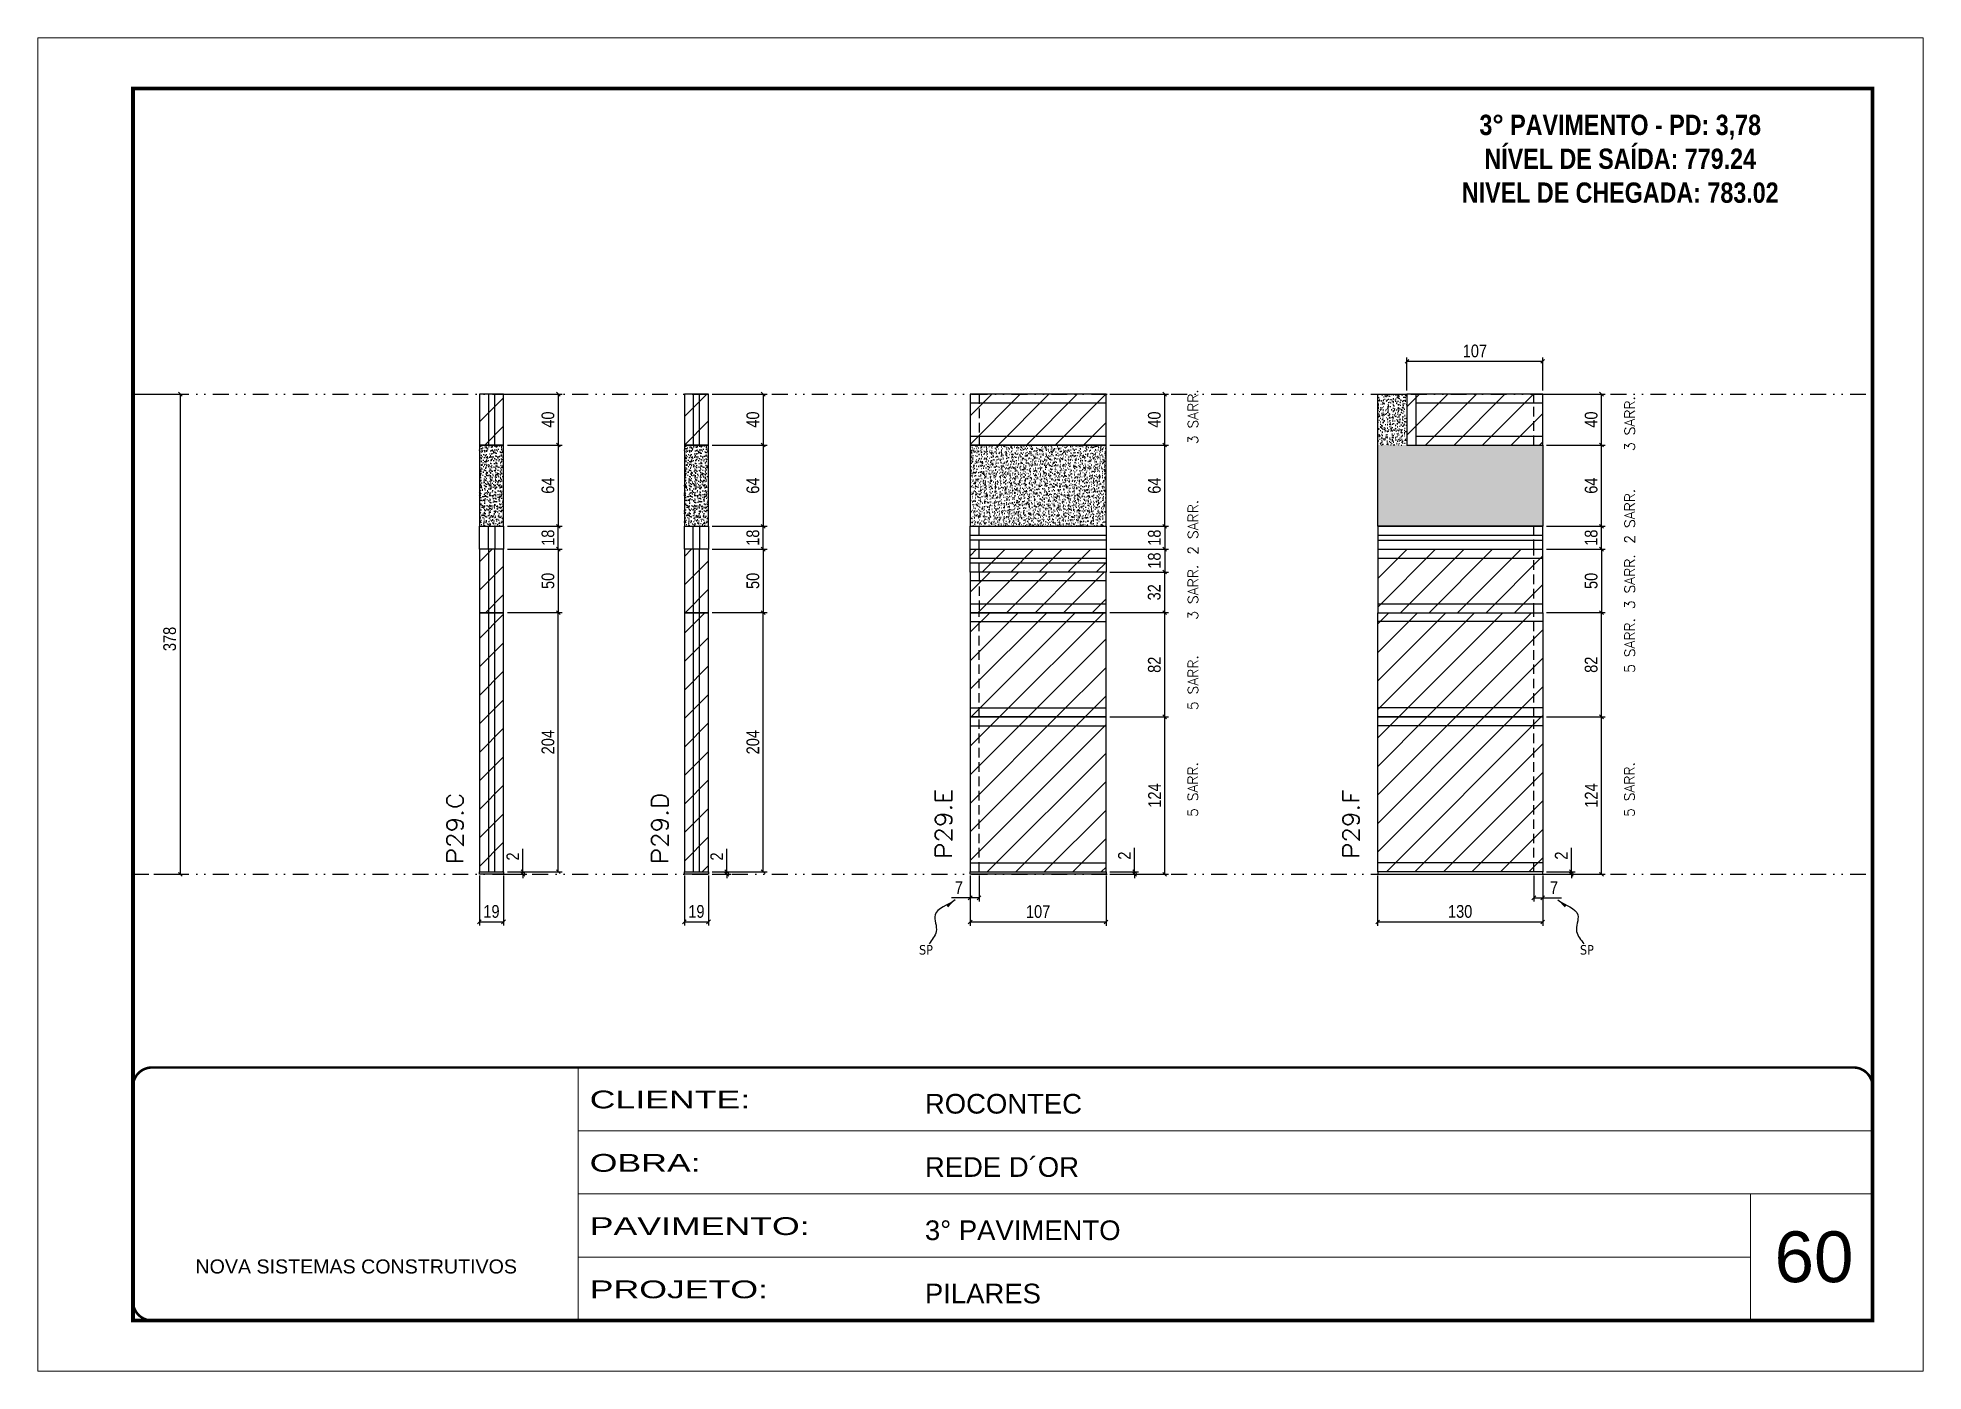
# Model space of a CAD drawing. Extents: x 2949 to 9203, y -16089 to 12527.
# Drawn here: x 7718 to 9203, y -4603 to -3553 of the extents above; entities that cross this region are included whole.
import ezdxf

# ---------------------------------------------------------------- set-up
doc = ezdxf.new("R2010")
doc.units = 0
for name, pattern in [('CONTINUO', [0]), ('DASHED', [0.75, 0.5, -0.25]), ('DIVIDE2', [0.625, 0.25, -0.125, 0, -0.125, 0, -0.125]), ('HIDDEN', [0.375, 0.25, -0.125])]:
    doc.linetypes.add(name, pattern=pattern)
for name, color, linetype, lineweight in [('CARIMBO', 255, 'Continuous', 9), ('Folhas', 255, 'Continuous', 9), ('Hachura', 251, 'Continuous', 9), ('SARRAFO DE PRESSAO', 251, 'DASHED', 9), ('Texto Seção', 7, 'Continuous', 15)]:
    doc.layers.add(name, color=color, linetype=linetype, lineweight=lineweight)
for name, color, linetype in [('COTA', 241, 'Continuous'), ('cotas', 4, 'Continuous'), ('NOMENCLATURA', 7, 'Continuous'), ('Nível', 160, 'Continuous'), ('Painéis', 200, 'Continuous'), ('SARR_2.2x7', 40, 'Continuous'), ('Sarrafo de Pressão', 42, 'HIDDEN'), ('texto', 7, 'Continuous')]:
    doc.layers.add(name, color=color, linetype=linetype)
doc.styles.add('ARIAL', font='arial.ttf')
doc.styles.add('COTA TECNICA', font='techl___.ttf', dxfattribs={"height": 10})
doc.styles.add('COTA TECNICA-50', font='techl___.ttf', dxfattribs={"height": 10})
doc.styles.add('REGUA-120', font='ROMANS.shx', dxfattribs={"height": 15})
doc.styles.add('ROMANC', font='techb___.ttf', dxfattribs={"height": 2.5})
doc.styles.add('ROMANS', font='romans.shx')
doc.styles.get("Standard").update_dxf_attribs({"font": 'arial.ttf'})
doc.styles.add('Tecnologia', font='')
doc.styles.get('Tecnologia').set_extended_font_data('Forgotten Futurist')
doc.dimstyles.new('COTA PAINEL-50', dxfattribs={"dimtxt": 10, "dimasz": 3, "dimexe": 3, "dimexo": 3, "dimgap": 3, "dimtad": 1, "dimdec": 1, "dimzin": 12, "dimdsep": 46, "dimtxsty": 'COTA TECNICA-50', "dimblk1": 'OBLIQUE', "dimblk2": 'OBLIQUE', "dimsah": 1, "dimcen": 0.9, "dimclrd": 4, "dimclre": 4, "dimclrt": 240, "dimadec": 1, "dimazin": 3, "dimtfac": 1, "dimtdec": 1, "dimtmove": 0, "dimatfit": 3, "dimfxl": 1, "dimtolj": 1, "dimtzin": 12, "dimarcsym": 0})
doc.dimstyles.new('PAINEL', dxfattribs={"dimtxt": 10, "dimasz": 3, "dimexe": 3, "dimexo": 3, "dimgap": 3, "dimtad": 1, "dimdec": 1, "dimzin": 12, "dimdsep": 46, "dimtxsty": 'COTA TECNICA', "dimblk1": 'OBLIQUE', "dimblk2": 'OBLIQUE', "dimsah": 1, "dimcen": 0.9, "dimclrd": 4, "dimclre": 4, "dimclrt": 240, "dimadec": 1, "dimazin": 3, "dimtfac": 1, "dimtdec": 1, "dimtmove": 0, "dimatfit": 3, "dimfxl": 1, "dimtolj": 1, "dimtzin": 12, "dimarcsym": 0})
doc.dimstyles.get("Standard").update_dxf_attribs({"dimtxt": 0.18, "dimasz": 0.18, "dimexe": 0.18, "dimexo": 0.0625, "dimgap": 0.09, "dimtad": 0, "dimtih": 1, "dimtoh": 1, "dimdec": 4, "dimzin": 0, "dimdsep": 46, "dimtxsty": 'Standard', "dimcen": 0.09, "dimadec": 0, "dimazin": 0, "dimtfac": 1, "dimtdec": 4, "dimtofl": 0, "dimtmove": 0, "dimatfit": 3, "dimfxl": 1, "dimtolj": 1, "dimtzin": 0, "dimarcsym": 0})
pattern_1 = [(45, (-122888.467, -34199.222), (-11.2253202, 11.2253202), [])]
pattern_2 = [(45, (13.5, 3405.725), (-11.22532, 11.22532), [])]

msp = doc.modelspace()

# ---------------------------------------------------------------- texts
at = {"layer": 'CARIMBO', "style": 'ARIAL'}
msp.add_text('60', height=40, dxfattribs=at).set_placement((9085.39, -4533.17))
at = {"layer": 'NOMENCLATURA', "color": 2, "insert": (8963.86, -3587.26), "char_height": 16, "attachment_point": 2, "style": 'ROMANC'}
msp.add_mtext_dynamic_manual_height_columns('\\P3° PAVIMENTO - PD: 3,78\\PNÍVEL DE SAÍDA: 779.24\\PNIVEL DE CHEGADA: 783.02', width=300.2766, gutter_width=1, heights=[0], dxfattribs=at)
at = {"layer": 'texto', "color": 0, "char_height": 7.5, "attachment_point": 5}
for insert in [(8417.11, -4271.52), (8937.62, -4271.52)]:
    msp.add_mtext('{\\fTahoma|b0|i0|c0|p34;\\C4;SP}', dxfattribs=dict(at, insert=insert))
at = {"layer": 'Texto Seção', "linetype": 'Continuous', "style": 'ROMANS'}
for s, p in [('3 SARR.', (8631.39, -3873.33)), ('3 SARR.', (8975.35, -3878.76)), ('2 SARR.', (8631.39, -3960.4)), ('2 SARR.', (8975.35, -3951.73)), ('3 SARR.', (8975.35, -4003.26)), ('3 SARR.', (8631.39, -4011.51)), ('5 SARR.', (8975.35, -4053.46)), ('5 SARR.', (8631.39, -4082.71)), ('5 SARR.', (8631.19, -4166.87)), ('5 SARR.', (8975.15, -4166.87))]:
    msp.add_text(s, height=8, rotation=90, dxfattribs=at).set_placement(p)
at = {"layer": 'Texto Seção', "style": 'REGUA-120', "width": 1.1}
for s, p in [('P29.C', (8052.68, -4204.14)), ('P29.D', (8214.03, -4204.14)), ('P29.E', (8437.42, -4199.97)), ('P29.F', (8758.38, -4199.97))]:
    msp.add_text(s, height=13, rotation=90, dxfattribs=at).set_placement(p)

# ---------------------------------------------------------------- blocks, each defined once
blk = doc.blocks.new('9999999999')
at = {"color": 30, "linetype": 'CONTINUO'}
for p, q in [((98564.6, 34230.2), (98564.6, 34429.4)), ((98564.6, 34379.6), (99584, 34379.6)), ((98564.6, 34329.8), (99488, 34329.8)), ((99584, 34329.8), (99488, 34329.8)), ((99488, 34329.8), (99488, 34230.2)), ((98564.6, 34280), (99488, 34280))]:
    blk.add_line(p, q, dxfattribs=at)
at = {"color": 30, "linetype": 'CONTINUO', "const_width": 2}
blk.add_lwpolyline([(99584, 34230.2), (99584, 34414.4, 0.414214), (99569, 34429.4), (98229, 34429.4, 0.414214), (98214, 34414.4), (98214, 34245.2, 0.414214), (98229, 34230.2), (99584, 34230.2)], format="xyb", dxfattribs=at)
at = {"layer": 'Folhas'}
blk.add_lwpolyline([(98139, 34190.2), (99624, 34190.2), (99624, 35240.2), (98139, 35240.2)], close=True, dxfattribs=at)
at = {"layer": 'Folhas', "color": 30, "const_width": 3}
blk.add_lwpolyline([(98214, 34230.2), (99584, 34230.2), (99584, 35200.2), (98214, 35200.2)], close=True, dxfattribs=at)
at = {"color": 7, "linetype": 'Continuous', "ltscale": 5, "style": 'ARIAL'}
for s, height, p in [('ROCONTEC', 15.48, (98837.7, 34393.1)), ('REDE D´OR', 15.48, (98837.7, 34343.3)), ('3° PAVIMENTO', 15.483, (98837.7, 34293.5)), ('NOVA SISTEMAS CONSTRUTIVOS', 11.059, (98263.2, 34267.2)), ('PILARES', 15.48, (98837.7, 34243.7))]:
    blk.add_text(s, height=height, dxfattribs=at).set_placement(p)
at = {"layer": 'Folhas', "color": 7, "style": 'Tecnologia', "width": 1.5}
for s, p in [('CLIENTE:', (98573.7, 34397.2)), ('OBRA:', (98573.7, 34347.3)), ('PAVIMENTO:', (98573.7, 34297.5)), ('PROJETO:', (98573.7, 34247.7))]:
    blk.add_text(s, height=14, dxfattribs=at).set_placement(p)
blk = doc.blocks.new('_Oblique')
at = {"color": 0, "linetype": 'ByBlock', "lineweight": -2}
blk.add_line((-0.5, -0.5), (0.5, 0.5), dxfattribs=at)
blk = doc.blocks.new('*D1842')
at = {"layer": 'cotas', "color": 4, "linetype": 'ByBlock', "lineweight": -2, "transparency": 16777216}
for p, q in [((7795.5, -3834), (7832.8, -3834)), ((7829.8, -3834), (7829.8, -4212)), ((7809, -4212), (7832.8, -4212))]:
    blk.add_line(p, q, dxfattribs=at)
at = {"layer": 'Defpoints', "color": 0, "linetype": 'ByBlock', "transparency": 16777216}
for p in [(7792.5, -3834), (7806, -4212), (7829.8, -4212)]:
    blk.add_point(p, dxfattribs=at)
at = {"layer": 'cotas', "color": 4, "linetype": 'ByBlock', "lineweight": -2, "transparency": 16777216, "xscale": 3, "yscale": 3, "zscale": 3}
for p, rotation in [((7829.8, -3834), 90), ((7829.8, -4212), 270)]:
    blk.add_blockref('_Oblique', p, dxfattribs=dict(at, rotation=rotation))
at = {"layer": 'cotas', "color": 240, "linetype": 'ByBlock', "transparency": 16777216, "insert": (7821.5, -4026.7), "char_height": 10, "attachment_point": 5, "rotation": 90, "style": 'COTA TECNICA'}
blk.add_mtext('\\A1;378', dxfattribs=at)
blk = doc.blocks.new('*D1843')
at = {"layer": 'COTA', "color": 4, "lineweight": -2, "transparency": 16777216}
for p, q in [((8451.9, -4213), (8451.9, -4252.5)), ((8558.9, -4213), (8558.9, -4252.5)), ((8451.9, -4249.5), (8558.9, -4249.5))]:
    blk.add_line(p, q, dxfattribs=at)
at = {"layer": 'Defpoints', "color": 0, "transparency": 16777216}
for p in [(8451.9, -4210), (8558.9, -4210), (8558.9, -4249.5)]:
    blk.add_point(p, dxfattribs=at)
at = {"layer": 'COTA', "color": 4, "lineweight": -2, "transparency": 16777216, "xscale": 3, "yscale": 3, "zscale": 3, "rotation": 180}
blk.add_blockref('_Oblique', (8451.9, -4249.5), dxfattribs=at)
at = {"layer": 'COTA', "color": 4, "lineweight": -2, "transparency": 16777216, "xscale": 3, "yscale": 3, "zscale": 3}
blk.add_blockref('_Oblique', (8558.9, -4249.5), dxfattribs=at)
at = {"layer": 'COTA', "color": 240, "transparency": 16777216, "insert": (8505.4, -4241.4), "char_height": 10, "attachment_point": 5, "style": 'COTA TECNICA'}
blk.add_mtext('\\A1;107', dxfattribs=at)
blk = doc.blocks.new('*D1844')
at = {"layer": 'COTA', "color": 4, "lineweight": -2, "transparency": 16777216}
for p, q in [((8561.9, -3874), (8608.1, -3874)), ((8605.1, -3938), (8605.1, -3874)), ((8561.9, -3938), (8608.1, -3938))]:
    blk.add_line(p, q, dxfattribs=at)
at = {"layer": 'Defpoints', "color": 0, "transparency": 16777216}
for p in [(8558.9, -3874), (8605.1, -3874), (8558.9, -3938)]:
    blk.add_point(p, dxfattribs=at)
at = {"layer": 'COTA', "color": 4, "lineweight": -2, "transparency": 16777216, "xscale": 3, "yscale": 3, "zscale": 3}
for p, rotation in [((8605.1, -3874), 90), ((8605.1, -3938), 270)]:
    blk.add_blockref('_Oblique', p, dxfattribs=dict(at, rotation=rotation))
at = {"layer": 'COTA', "color": 240, "transparency": 16777216, "insert": (8597, -3906), "char_height": 10, "attachment_point": 5, "rotation": 90, "style": 'COTA TECNICA'}
blk.add_mtext('\\A1;64', dxfattribs=at)
blk = doc.blocks.new('*D1845')
at = {"layer": 'COTA', "color": 4, "lineweight": -2, "transparency": 16777216}
for p, q in [((8451.9, -4215), (8451.9, -4233.5)), ((8458.9, -4213), (8458.9, -4233.5)), ((8451.9, -4230.5), (8437.2, -4230.5)), ((8458.9, -4230.5), (8451.9, -4230.5))]:
    blk.add_line(p, q, dxfattribs=at)
at = {"layer": 'Defpoints', "color": 0, "transparency": 16777216}
for p in [(8451.9, -4212), (8458.9, -4210), (8451.9, -4230.5)]:
    blk.add_point(p, dxfattribs=at)
at = {"layer": 'COTA', "color": 4, "lineweight": -2, "transparency": 16777216, "xscale": 3, "yscale": 3, "zscale": 3, "rotation": 180}
blk.add_blockref('_Oblique', (8451.9, -4230.5), dxfattribs=at)
at = {"layer": 'COTA', "color": 4, "lineweight": -2, "transparency": 16777216, "xscale": 3, "yscale": 3, "zscale": 3}
blk.add_blockref('_Oblique', (8458.9, -4230.5), dxfattribs=at)
at = {"layer": 'COTA', "color": 240, "transparency": 16777216, "insert": (8443, -4222.5), "char_height": 10, "attachment_point": 5, "style": 'COTA TECNICA-50'}
blk.add_mtext('\\A1;7', dxfattribs=at)
blk = doc.blocks.new('*D1846')
at = {"layer": 'COTA', "color": 4, "lineweight": -2, "transparency": 16777216}
for p, q in [((8561.9, -4088), (8608.1, -4088)), ((8605.1, -4212), (8605.1, -4088)), ((8561.9, -4212), (8608.1, -4212))]:
    blk.add_line(p, q, dxfattribs=at)
at = {"layer": 'Defpoints', "color": 0, "transparency": 16777216}
for p in [(8558.9, -4088), (8605.1, -4088), (8558.9, -4212)]:
    blk.add_point(p, dxfattribs=at)
at = {"layer": 'COTA', "color": 4, "lineweight": -2, "transparency": 16777216, "xscale": 3, "yscale": 3, "zscale": 3}
for p, rotation in [((8605.1, -4088), 90), ((8605.1, -4212), 270)]:
    blk.add_blockref('_Oblique', p, dxfattribs=dict(at, rotation=rotation))
at = {"layer": 'COTA', "color": 240, "transparency": 16777216, "insert": (8597.1, -4150), "char_height": 10, "attachment_point": 5, "rotation": 90, "style": 'COTA TECNICA-50'}
blk.add_mtext('\\A1;124', dxfattribs=at)
blk = doc.blocks.new('*D1847')
at = {"layer": 'COTA', "color": 4, "lineweight": -2, "transparency": 16777216}
for p, q in [((8581.4, -4210), (8581.4, -4191.2)), ((8561.9, -4210), (8584.4, -4210)), ((8561.9, -4212), (8584.4, -4212)), ((8581.4, -4212), (8581.4, -4210)), ((8581.4, -4212), (8581.4, -4215))]:
    blk.add_line(p, q, dxfattribs=at)
at = {"layer": 'Defpoints', "color": 0, "transparency": 16777216}
for p in [(8558.9, -4210), (8558.9, -4212), (8581.4, -4212)]:
    blk.add_point(p, dxfattribs=at)
at = {"layer": 'COTA', "color": 4, "lineweight": -2, "transparency": 16777216, "xscale": 3, "yscale": 3, "zscale": 3}
for p, rotation in [((8581.4, -4210), 270), ((8581.4, -4212), 90)]:
    blk.add_blockref('_Oblique', p, dxfattribs=dict(at, rotation=rotation))
at = {"layer": 'COTA', "color": 240, "transparency": 16777216, "insert": (8573.4, -4197.3), "char_height": 10, "attachment_point": 5, "rotation": 90, "style": 'COTA TECNICA-50'}
blk.add_mtext('\\A1;2', dxfattribs=at)
blk = doc.blocks.new('*D1848')
at = {"layer": 'COTA', "color": 4, "linetype": 'ByBlock', "lineweight": -2, "transparency": 16777216}
for p, q in [((8561.9, -4006), (8608.1, -4006)), ((8605.1, -4088), (8605.1, -4006)), ((8561.9, -4088), (8608.1, -4088))]:
    blk.add_line(p, q, dxfattribs=at)
at = {"layer": 'Defpoints', "color": 0, "linetype": 'ByBlock', "transparency": 16777216}
for p in [(8558.9, -4006), (8605.1, -4006), (8558.9, -4088)]:
    blk.add_point(p, dxfattribs=at)
at = {"layer": 'COTA', "color": 4, "linetype": 'ByBlock', "lineweight": -2, "transparency": 16777216, "xscale": 3, "yscale": 3, "zscale": 3}
for p, rotation in [((8605.1, -4006), 90), ((8605.1, -4088), 270)]:
    blk.add_blockref('_Oblique', p, dxfattribs=dict(at, rotation=rotation))
at = {"layer": 'COTA', "color": 240, "linetype": 'ByBlock', "transparency": 16777216, "insert": (8597, -4047), "char_height": 10, "attachment_point": 5, "rotation": 90, "style": 'COTA TECNICA'}
blk.add_mtext('\\A1;82', dxfattribs=at)
blk = doc.blocks.new('*D1849')
at = {"layer": 'COTA', "color": 4, "lineweight": -2, "transparency": 16777216}
for p, q in [((8772.8, -4213), (8772.8, -4252.5)), ((8902.8, -4213), (8902.8, -4252.5)), ((8772.8, -4249.5), (8902.8, -4249.5))]:
    blk.add_line(p, q, dxfattribs=at)
at = {"layer": 'Defpoints', "color": 0, "transparency": 16777216}
for p in [(8772.8, -4210), (8902.8, -4210), (8902.8, -4249.5)]:
    blk.add_point(p, dxfattribs=at)
at = {"layer": 'COTA', "color": 4, "lineweight": -2, "transparency": 16777216, "xscale": 3, "yscale": 3, "zscale": 3, "rotation": 180}
blk.add_blockref('_Oblique', (8772.8, -4249.5), dxfattribs=at)
at = {"layer": 'COTA', "color": 4, "lineweight": -2, "transparency": 16777216, "xscale": 3, "yscale": 3, "zscale": 3}
blk.add_blockref('_Oblique', (8902.8, -4249.5), dxfattribs=at)
at = {"layer": 'COTA', "color": 240, "transparency": 16777216, "insert": (8837.8, -4241.3), "char_height": 10, "attachment_point": 5, "style": 'COTA TECNICA'}
blk.add_mtext('\\A1;130', dxfattribs=at)
blk = doc.blocks.new('*D1823')
at = {"layer": 'COTA', "color": 4, "lineweight": -2, "transparency": 16777216}
for p, q in [((8905.8, -3874), (8952.1, -3874)), ((8949.1, -3938), (8949.1, -3874)), ((8905.8, -3938), (8952.1, -3938))]:
    blk.add_line(p, q, dxfattribs=at)
at = {"layer": 'Defpoints', "color": 0, "transparency": 16777216}
for p in [(8902.8, -3874), (8949.1, -3874), (8902.8, -3938)]:
    blk.add_point(p, dxfattribs=at)
at = {"layer": 'COTA', "color": 4, "lineweight": -2, "transparency": 16777216, "xscale": 3, "yscale": 3, "zscale": 3}
for p, rotation in [((8949.1, -3874), 90), ((8949.1, -3938), 270)]:
    blk.add_blockref('_Oblique', p, dxfattribs=dict(at, rotation=rotation))
at = {"layer": 'COTA', "color": 240, "transparency": 16777216, "insert": (8941, -3906), "char_height": 10, "attachment_point": 5, "rotation": 90, "style": 'COTA TECNICA'}
blk.add_mtext('\\A1;64', dxfattribs=at)
blk = doc.blocks.new('*D1824')
at = {"layer": 'COTA', "color": 4, "lineweight": -2, "transparency": 16777216}
for p, q in [((8895.8, -4213), (8895.8, -4233.5)), ((8902.8, -4215), (8902.8, -4233.5)), ((8895.8, -4230.5), (8902.8, -4230.5)), ((8902.8, -4230.5), (8917.6, -4230.5))]:
    blk.add_line(p, q, dxfattribs=at)
at = {"layer": 'Defpoints', "color": 0, "transparency": 16777216}
for p in [(8895.8, -4210), (8902.8, -4212), (8902.8, -4230.5)]:
    blk.add_point(p, dxfattribs=at)
at = {"layer": 'COTA', "color": 4, "lineweight": -2, "transparency": 16777216, "xscale": 3, "yscale": 3, "zscale": 3, "rotation": 180}
blk.add_blockref('_Oblique', (8895.8, -4230.5), dxfattribs=at)
at = {"layer": 'COTA', "color": 4, "lineweight": -2, "transparency": 16777216, "xscale": 3, "yscale": 3, "zscale": 3}
blk.add_blockref('_Oblique', (8902.8, -4230.5), dxfattribs=at)
at = {"layer": 'COTA', "color": 240, "transparency": 16777216, "insert": (8911.7, -4222.5), "char_height": 10, "attachment_point": 5, "style": 'COTA TECNICA-50'}
blk.add_mtext('\\A1;7', dxfattribs=at)
blk = doc.blocks.new('*D1825')
at = {"layer": 'COTA', "color": 4, "lineweight": -2, "transparency": 16777216}
for p, q in [((8905.8, -4088), (8952.1, -4088)), ((8949.1, -4212), (8949.1, -4088)), ((8905.8, -4212), (8952.1, -4212))]:
    blk.add_line(p, q, dxfattribs=at)
at = {"layer": 'Defpoints', "color": 0, "transparency": 16777216}
for p in [(8902.8, -4088), (8949.1, -4088), (8902.8, -4212)]:
    blk.add_point(p, dxfattribs=at)
at = {"layer": 'COTA', "color": 4, "lineweight": -2, "transparency": 16777216, "xscale": 3, "yscale": 3, "zscale": 3}
for p, rotation in [((8949.1, -4088), 90), ((8949.1, -4212), 270)]:
    blk.add_blockref('_Oblique', p, dxfattribs=dict(at, rotation=rotation))
at = {"layer": 'COTA', "color": 240, "transparency": 16777216, "insert": (8941, -4150), "char_height": 10, "attachment_point": 5, "rotation": 90, "style": 'COTA TECNICA-50'}
blk.add_mtext('\\A1;124', dxfattribs=at)
blk = doc.blocks.new('*D1826')
at = {"layer": 'COTA', "color": 4, "lineweight": -2, "transparency": 16777216}
for p, q in [((8925.4, -4210), (8925.4, -4191.2)), ((8905.8, -4210), (8928.4, -4210)), ((8905.8, -4212), (8928.4, -4212)), ((8925.4, -4212), (8925.4, -4210)), ((8925.4, -4212), (8925.4, -4215))]:
    blk.add_line(p, q, dxfattribs=at)
at = {"layer": 'Defpoints', "color": 0, "transparency": 16777216}
for p in [(8902.8, -4210), (8902.8, -4212), (8925.4, -4212)]:
    blk.add_point(p, dxfattribs=at)
at = {"layer": 'COTA', "color": 4, "lineweight": -2, "transparency": 16777216, "xscale": 3, "yscale": 3, "zscale": 3}
for p, rotation in [((8925.4, -4210), 270), ((8925.4, -4212), 90)]:
    blk.add_blockref('_Oblique', p, dxfattribs=dict(at, rotation=rotation))
at = {"layer": 'COTA', "color": 240, "transparency": 16777216, "insert": (8917.4, -4197.3), "char_height": 10, "attachment_point": 5, "rotation": 90, "style": 'COTA TECNICA-50'}
blk.add_mtext('\\A1;2', dxfattribs=at)
blk = doc.blocks.new('*D1827')
at = {"layer": 'COTA', "color": 4, "linetype": 'ByBlock', "lineweight": -2, "transparency": 16777216}
for p, q in [((8905.8, -4006), (8952.1, -4006)), ((8949.1, -4088), (8949.1, -4006)), ((8905.8, -4088), (8952.1, -4088))]:
    blk.add_line(p, q, dxfattribs=at)
at = {"layer": 'Defpoints', "color": 0, "linetype": 'ByBlock', "transparency": 16777216}
for p in [(8902.8, -4006), (8949.1, -4006), (8902.8, -4088)]:
    blk.add_point(p, dxfattribs=at)
at = {"layer": 'COTA', "color": 4, "linetype": 'ByBlock', "lineweight": -2, "transparency": 16777216, "xscale": 3, "yscale": 3, "zscale": 3}
for p, rotation in [((8949.1, -4006), 90), ((8949.1, -4088), 270)]:
    blk.add_blockref('_Oblique', p, dxfattribs=dict(at, rotation=rotation))
at = {"layer": 'COTA', "color": 240, "linetype": 'ByBlock', "transparency": 16777216, "insert": (8941, -4047), "char_height": 10, "attachment_point": 5, "rotation": 90, "style": 'COTA TECNICA'}
blk.add_mtext('\\A1;82', dxfattribs=at)
blk = doc.blocks.new('*D1828')
at = {"layer": 'COTA', "color": 4, "lineweight": -2, "transparency": 16777216}
for p, q in [((8065.4, -4213), (8065.4, -4252.4)), ((8084.4, -4213), (8084.4, -4252.4)), ((8065.4, -4249.4), (8084.4, -4249.4))]:
    blk.add_line(p, q, dxfattribs=at)
at = {"layer": 'Defpoints', "color": 0, "transparency": 16777216}
for p in [(8065.4, -4210), (8084.4, -4210), (8084.4, -4249.4)]:
    blk.add_point(p, dxfattribs=at)
at = {"layer": 'COTA', "color": 4, "lineweight": -2, "transparency": 16777216, "xscale": 3, "yscale": 3, "zscale": 3, "rotation": 180}
blk.add_blockref('_Oblique', (8065.4, -4249.4), dxfattribs=at)
at = {"layer": 'COTA', "color": 4, "lineweight": -2, "transparency": 16777216, "xscale": 3, "yscale": 3, "zscale": 3}
blk.add_blockref('_Oblique', (8084.4, -4249.4), dxfattribs=at)
at = {"layer": 'COTA', "color": 240, "transparency": 16777216, "insert": (8074.9, -4241.3), "char_height": 10, "attachment_point": 5, "style": 'COTA TECNICA'}
blk.add_mtext('\\A1;19', dxfattribs=at)
blk = doc.blocks.new('*D1829')
at = {"layer": 'COTA', "color": 4, "lineweight": -2, "transparency": 16777216}
for p, q in [((8099.7, -4210), (8099.7, -4191.9)), ((8087.4, -4210), (8102.7, -4210)), ((8087.4, -4212), (8102.7, -4212)), ((8099.7, -4212), (8099.7, -4210)), ((8099.7, -4212), (8099.7, -4215))]:
    blk.add_line(p, q, dxfattribs=at)
at = {"layer": 'Defpoints', "color": 0, "transparency": 16777216}
for p in [(8084.4, -4210), (8084.4, -4212), (8099.7, -4210)]:
    blk.add_point(p, dxfattribs=at)
at = {"layer": 'COTA', "color": 4, "lineweight": -2, "transparency": 16777216, "xscale": 3, "yscale": 3, "zscale": 3}
for p, rotation in [((8099.7, -4210), 270), ((8099.7, -4212), 90)]:
    blk.add_blockref('_Oblique', p, dxfattribs=dict(at, rotation=rotation))
at = {"layer": 'COTA', "color": 240, "transparency": 16777216, "insert": (8091.7, -4198), "char_height": 10, "attachment_point": 5, "rotation": 90, "style": 'COTA TECNICA-50'}
blk.add_mtext('\\A1;2', dxfattribs=at)
blk = doc.blocks.new('*D1852')
at = {"layer": 'COTA', "color": 4, "linetype": 'ByBlock', "lineweight": -2, "transparency": 16777216}
for p, q in [((8087.4, -3874), (8130.5, -3874)), ((8127.5, -3874), (8127.5, -3938)), ((8087.4, -3938), (8130.5, -3938))]:
    blk.add_line(p, q, dxfattribs=at)
at = {"layer": 'Defpoints', "color": 0, "linetype": 'ByBlock', "transparency": 16777216}
for p in [(8084.4, -3874), (8084.4, -3938), (8127.5, -3938)]:
    blk.add_point(p, dxfattribs=at)
at = {"layer": 'COTA', "color": 4, "linetype": 'ByBlock', "lineweight": -2, "transparency": 16777216, "xscale": 3, "yscale": 3, "zscale": 3}
for p, rotation in [((8127.5, -3874), 90), ((8127.5, -3938), 270)]:
    blk.add_blockref('_Oblique', p, dxfattribs=dict(at, rotation=rotation))
at = {"layer": 'COTA', "color": 240, "linetype": 'ByBlock', "transparency": 16777216, "insert": (8119.4, -3906), "char_height": 10, "attachment_point": 5, "rotation": 90, "style": 'COTA TECNICA'}
blk.add_mtext('\\A1;64', dxfattribs=at)
blk = doc.blocks.new('*D1853')
at = {"layer": 'COTA', "color": 4, "linetype": 'ByBlock', "lineweight": -2, "transparency": 16777216}
for p, q in [((8087.4, -4006), (8130.5, -4006)), ((8127.5, -4210), (8127.5, -4006)), ((8087.4, -4210), (8130.5, -4210))]:
    blk.add_line(p, q, dxfattribs=at)
at = {"layer": 'Defpoints', "color": 0, "linetype": 'ByBlock', "transparency": 16777216}
for p in [(8084.4, -4006), (8127.5, -4006), (8084.4, -4210)]:
    blk.add_point(p, dxfattribs=at)
at = {"layer": 'COTA', "color": 4, "linetype": 'ByBlock', "lineweight": -2, "transparency": 16777216, "xscale": 3, "yscale": 3, "zscale": 3}
for p, rotation in [((8127.5, -4006), 90), ((8127.5, -4210), 270)]:
    blk.add_blockref('_Oblique', p, dxfattribs=dict(at, rotation=rotation))
at = {"layer": 'COTA', "color": 240, "linetype": 'ByBlock', "transparency": 16777216, "insert": (8119.4, -4108), "char_height": 10, "attachment_point": 5, "rotation": 90, "style": 'COTA TECNICA'}
blk.add_mtext('\\A1;204', dxfattribs=at)
blk = doc.blocks.new('*D1830')
at = {"layer": 'COTA', "color": 4, "lineweight": -2, "transparency": 16777216}
for p, q in [((8226.8, -4213), (8226.8, -4252.4)), ((8245.8, -4213), (8245.8, -4252.4)), ((8226.8, -4249.4), (8245.8, -4249.4))]:
    blk.add_line(p, q, dxfattribs=at)
at = {"layer": 'Defpoints', "color": 0, "transparency": 16777216}
for p in [(8226.8, -4210), (8245.8, -4210), (8245.8, -4249.4)]:
    blk.add_point(p, dxfattribs=at)
at = {"layer": 'COTA', "color": 4, "lineweight": -2, "transparency": 16777216, "xscale": 3, "yscale": 3, "zscale": 3, "rotation": 180}
blk.add_blockref('_Oblique', (8226.8, -4249.4), dxfattribs=at)
at = {"layer": 'COTA', "color": 4, "lineweight": -2, "transparency": 16777216, "xscale": 3, "yscale": 3, "zscale": 3}
blk.add_blockref('_Oblique', (8245.8, -4249.4), dxfattribs=at)
at = {"layer": 'COTA', "color": 240, "transparency": 16777216, "insert": (8236.3, -4241.3), "char_height": 10, "attachment_point": 5, "style": 'COTA TECNICA'}
blk.add_mtext('\\A1;19', dxfattribs=at)
blk = doc.blocks.new('*D1831')
at = {"layer": 'COTA', "color": 4, "lineweight": -2, "transparency": 16777216}
for p, q in [((8260.3, -4210), (8260.3, -4191.9)), ((8248.8, -4210), (8263.3, -4210)), ((8248.8, -4212), (8263.3, -4212)), ((8260.3, -4212), (8260.3, -4210)), ((8260.3, -4212), (8260.3, -4215))]:
    blk.add_line(p, q, dxfattribs=at)
at = {"layer": 'Defpoints', "color": 0, "transparency": 16777216}
for p in [(8245.8, -4210), (8245.8, -4212), (8260.3, -4210)]:
    blk.add_point(p, dxfattribs=at)
at = {"layer": 'COTA', "color": 4, "lineweight": -2, "transparency": 16777216, "xscale": 3, "yscale": 3, "zscale": 3}
for p, rotation in [((8260.3, -4210), 270), ((8260.3, -4212), 90)]:
    blk.add_blockref('_Oblique', p, dxfattribs=dict(at, rotation=rotation))
at = {"layer": 'COTA', "color": 240, "transparency": 16777216, "insert": (8252.3, -4198), "char_height": 10, "attachment_point": 5, "rotation": 90, "style": 'COTA TECNICA-50'}
blk.add_mtext('\\A1;2', dxfattribs=at)
blk = doc.blocks.new('*D1854')
at = {"layer": 'COTA', "color": 4, "linetype": 'ByBlock', "lineweight": -2, "transparency": 16777216}
for p, q in [((8248.8, -3874), (8291.9, -3874)), ((8288.9, -3874), (8288.9, -3938)), ((8248.8, -3938), (8291.9, -3938))]:
    blk.add_line(p, q, dxfattribs=at)
at = {"layer": 'Defpoints', "color": 0, "linetype": 'ByBlock', "transparency": 16777216}
for p in [(8245.8, -3874), (8245.8, -3938), (8288.9, -3938)]:
    blk.add_point(p, dxfattribs=at)
at = {"layer": 'COTA', "color": 4, "linetype": 'ByBlock', "lineweight": -2, "transparency": 16777216, "xscale": 3, "yscale": 3, "zscale": 3}
for p, rotation in [((8288.9, -3874), 90), ((8288.9, -3938), 270)]:
    blk.add_blockref('_Oblique', p, dxfattribs=dict(at, rotation=rotation))
at = {"layer": 'COTA', "color": 240, "linetype": 'ByBlock', "transparency": 16777216, "insert": (8280.8, -3906), "char_height": 10, "attachment_point": 5, "rotation": 90, "style": 'COTA TECNICA'}
blk.add_mtext('\\A1;64', dxfattribs=at)
blk = doc.blocks.new('*D1855')
at = {"layer": 'COTA', "color": 4, "linetype": 'ByBlock', "lineweight": -2, "transparency": 16777216}
for p, q in [((8248.8, -4006), (8291.9, -4006)), ((8288.9, -4210), (8288.9, -4006)), ((8248.8, -4210), (8291.9, -4210))]:
    blk.add_line(p, q, dxfattribs=at)
at = {"layer": 'Defpoints', "color": 0, "linetype": 'ByBlock', "transparency": 16777216}
for p in [(8245.8, -4006), (8288.9, -4006), (8245.8, -4210)]:
    blk.add_point(p, dxfattribs=at)
at = {"layer": 'COTA', "color": 4, "linetype": 'ByBlock', "lineweight": -2, "transparency": 16777216, "xscale": 3, "yscale": 3, "zscale": 3}
for p, rotation in [((8288.9, -4006), 90), ((8288.9, -4210), 270)]:
    blk.add_blockref('_Oblique', p, dxfattribs=dict(at, rotation=rotation))
at = {"layer": 'COTA', "color": 240, "linetype": 'ByBlock', "transparency": 16777216, "insert": (8280.8, -4108), "char_height": 10, "attachment_point": 5, "rotation": 90, "style": 'COTA TECNICA'}
blk.add_mtext('\\A1;204', dxfattribs=at)
blk = doc.blocks.new('*D1833')
at = {"layer": 'COTA', "color": 4, "linetype": 'ByBlock', "lineweight": -2, "transparency": 16777216}
for p, q in [((8087.4, -3956), (8130.5, -3956)), ((8127.5, -3956), (8127.5, -4006)), ((8087.4, -4006), (8130.5, -4006))]:
    blk.add_line(p, q, dxfattribs=at)
at = {"layer": 'Defpoints', "color": 0, "linetype": 'ByBlock', "transparency": 16777216}
for p in [(8084.4, -3956), (8084.4, -4006), (8127.5, -4006)]:
    blk.add_point(p, dxfattribs=at)
at = {"layer": 'COTA', "color": 4, "linetype": 'ByBlock', "lineweight": -2, "transparency": 16777216, "xscale": 3, "yscale": 3, "zscale": 3}
for p, rotation in [((8127.5, -3956), 90), ((8127.5, -4006), 270)]:
    blk.add_blockref('_Oblique', p, dxfattribs=dict(at, rotation=rotation))
at = {"layer": 'COTA', "color": 240, "linetype": 'ByBlock', "transparency": 16777216, "insert": (8119.4, -3981), "char_height": 10, "attachment_point": 5, "rotation": 90, "style": 'COTA TECNICA'}
blk.add_mtext('\\A1;50', dxfattribs=at)
blk = doc.blocks.new('*D1834')
at = {"layer": 'COTA', "color": 4, "linetype": 'ByBlock', "lineweight": -2, "transparency": 16777216}
for p, q in [((8248.8, -3956), (8291.9, -3956)), ((8288.9, -3956), (8288.9, -4006)), ((8248.8, -4006), (8291.9, -4006))]:
    blk.add_line(p, q, dxfattribs=at)
at = {"layer": 'Defpoints', "color": 0, "linetype": 'ByBlock', "transparency": 16777216}
for p in [(8245.8, -3956), (8245.8, -4006), (8288.9, -4006)]:
    blk.add_point(p, dxfattribs=at)
at = {"layer": 'COTA', "color": 4, "linetype": 'ByBlock', "lineweight": -2, "transparency": 16777216, "xscale": 3, "yscale": 3, "zscale": 3}
for p, rotation in [((8288.9, -3956), 90), ((8288.9, -4006), 270)]:
    blk.add_blockref('_Oblique', p, dxfattribs=dict(at, rotation=rotation))
at = {"layer": 'COTA', "color": 240, "linetype": 'ByBlock', "transparency": 16777216, "insert": (8280.8, -3981), "char_height": 10, "attachment_point": 5, "rotation": 90, "style": 'COTA TECNICA'}
blk.add_mtext('\\A1;50', dxfattribs=at)
blk = doc.blocks.new('*D1835')
at = {"layer": 'COTA', "color": 4, "linetype": 'ByBlock', "lineweight": -2, "transparency": 16777216}
for p, q in [((8561.9, -3974), (8608.1, -3974)), ((8605.1, -4006), (8605.1, -3974)), ((8561.9, -4006), (8608.1, -4006))]:
    blk.add_line(p, q, dxfattribs=at)
at = {"layer": 'Defpoints', "color": 0, "linetype": 'ByBlock', "transparency": 16777216}
for p in [(8558.9, -3974), (8605.1, -3974), (8558.9, -4006)]:
    blk.add_point(p, dxfattribs=at)
at = {"layer": 'COTA', "color": 4, "linetype": 'ByBlock', "lineweight": -2, "transparency": 16777216, "xscale": 3, "yscale": 3, "zscale": 3}
for p, rotation in [((8605.1, -3974), 90), ((8605.1, -4006), 270)]:
    blk.add_blockref('_Oblique', p, dxfattribs=dict(at, rotation=rotation))
at = {"layer": 'COTA', "color": 240, "linetype": 'ByBlock', "transparency": 16777216, "insert": (8596.9, -3990), "char_height": 10, "attachment_point": 5, "rotation": 90, "style": 'COTA TECNICA'}
blk.add_mtext('\\A1;32', dxfattribs=at)
blk = doc.blocks.new('*D1860')
at = {"layer": 'COTA', "color": 4, "lineweight": -2, "transparency": 16777216}
for p, q in [((8561.9, -3956), (8608.1, -3956)), ((8605.1, -3956), (8605.1, -3974)), ((8561.9, -3974), (8608.1, -3974))]:
    blk.add_line(p, q, dxfattribs=at)
at = {"layer": 'Defpoints', "color": 0, "transparency": 16777216}
for p in [(8558.9, -3956), (8558.9, -3974), (8605.1, -3974)]:
    blk.add_point(p, dxfattribs=at)
at = {"layer": 'COTA', "color": 4, "lineweight": -2, "transparency": 16777216, "xscale": 3, "yscale": 3, "zscale": 3}
for p, rotation in [((8605.1, -3956), 90), ((8605.1, -3974), 270)]:
    blk.add_blockref('_Oblique', p, dxfattribs=dict(at, rotation=rotation))
at = {"layer": 'COTA', "color": 240, "transparency": 16777216, "insert": (8597, -3965), "char_height": 10, "attachment_point": 5, "rotation": 90, "style": 'COTA TECNICA'}
blk.add_mtext('\\A1;18', dxfattribs=at)
blk = doc.blocks.new('*D1861')
at = {"layer": 'COTA', "color": 4, "lineweight": -2, "transparency": 16777216}
for p, q in [((8905.8, -3956), (8952.1, -3956)), ((8949.1, -3956), (8949.1, -4006)), ((8905.8, -4006), (8952.1, -4006))]:
    blk.add_line(p, q, dxfattribs=at)
at = {"layer": 'Defpoints', "color": 0, "transparency": 16777216}
for p in [(8902.8, -3956), (8902.8, -4006), (8949.1, -4006)]:
    blk.add_point(p, dxfattribs=at)
at = {"layer": 'COTA', "color": 4, "lineweight": -2, "transparency": 16777216, "xscale": 3, "yscale": 3, "zscale": 3}
for p, rotation in [((8949.1, -3956), 90), ((8949.1, -4006), 270)]:
    blk.add_blockref('_Oblique', p, dxfattribs=dict(at, rotation=rotation))
at = {"layer": 'COTA', "color": 240, "transparency": 16777216, "insert": (8941, -3981), "char_height": 10, "attachment_point": 5, "rotation": 90, "style": 'COTA TECNICA'}
blk.add_mtext('\\A1;50', dxfattribs=at)
blk = doc.blocks.new('*D2514')
at = {"layer": 'COTA', "color": 4, "lineweight": -2, "transparency": 16777216}
for p, q in [((8087.4, -3834), (8130.5, -3834)), ((8127.5, -3834), (8127.5, -3874)), ((8087.4, -3874), (8130.5, -3874))]:
    blk.add_line(p, q, dxfattribs=at)
at = {"layer": 'Defpoints', "color": 0, "transparency": 16777216}
for p in [(8084.4, -3834), (8084.4, -3874), (8127.5, -3874)]:
    blk.add_point(p, dxfattribs=at)
at = {"layer": 'COTA', "color": 4, "lineweight": -2, "transparency": 16777216, "xscale": 3, "yscale": 3, "zscale": 3}
for p, rotation in [((8127.5, -3834), 90), ((8127.5, -3874), 270)]:
    blk.add_blockref('_Oblique', p, dxfattribs=dict(at, rotation=rotation))
at = {"layer": 'COTA', "color": 240, "transparency": 16777216, "insert": (8119.4, -3854), "char_height": 10, "attachment_point": 5, "rotation": 90, "style": 'COTA TECNICA-50'}
blk.add_mtext('\\A1;40', dxfattribs=at)
blk = doc.blocks.new('*D2515')
at = {"layer": 'COTA', "color": 4, "lineweight": -2, "transparency": 16777216}
for p, q in [((8248.8, -3834), (8291.9, -3834)), ((8288.9, -3834), (8288.9, -3874)), ((8248.8, -3874), (8291.9, -3874))]:
    blk.add_line(p, q, dxfattribs=at)
at = {"layer": 'Defpoints', "color": 0, "transparency": 16777216}
for p in [(8245.8, -3834), (8245.8, -3874), (8288.9, -3874)]:
    blk.add_point(p, dxfattribs=at)
at = {"layer": 'COTA', "color": 4, "lineweight": -2, "transparency": 16777216, "xscale": 3, "yscale": 3, "zscale": 3}
for p, rotation in [((8288.9, -3834), 90), ((8288.9, -3874), 270)]:
    blk.add_blockref('_Oblique', p, dxfattribs=dict(at, rotation=rotation))
at = {"layer": 'COTA', "color": 240, "transparency": 16777216, "insert": (8280.8, -3854), "char_height": 10, "attachment_point": 5, "rotation": 90, "style": 'COTA TECNICA-50'}
blk.add_mtext('\\A1;40', dxfattribs=at)
blk = doc.blocks.new('*D2516')
at = {"layer": 'COTA', "color": 4, "lineweight": -2, "transparency": 16777216}
for p, q in [((8561.9, -3834), (8608.1, -3834)), ((8605.1, -3874), (8605.1, -3834)), ((8561.9, -3874), (8608.1, -3874))]:
    blk.add_line(p, q, dxfattribs=at)
at = {"layer": 'Defpoints', "color": 0, "transparency": 16777216}
for p in [(8558.9, -3834), (8605.1, -3834), (8558.9, -3874)]:
    blk.add_point(p, dxfattribs=at)
at = {"layer": 'COTA', "color": 4, "lineweight": -2, "transparency": 16777216, "xscale": 3, "yscale": 3, "zscale": 3}
for p, rotation in [((8605.1, -3834), 90), ((8605.1, -3874), 270)]:
    blk.add_blockref('_Oblique', p, dxfattribs=dict(at, rotation=rotation))
at = {"layer": 'COTA', "color": 240, "transparency": 16777216, "insert": (8597, -3854), "char_height": 10, "attachment_point": 5, "rotation": 90, "style": 'COTA TECNICA-50'}
blk.add_mtext('\\A1;40', dxfattribs=at)
blk = doc.blocks.new('*D2517')
at = {"layer": 'COTA', "color": 4, "lineweight": -2, "transparency": 16777216}
for p, q in [((8905.8, -3834), (8952.1, -3834)), ((8949.1, -3874), (8949.1, -3834)), ((8905.8, -3874), (8952.1, -3874))]:
    blk.add_line(p, q, dxfattribs=at)
at = {"layer": 'Defpoints', "color": 0, "transparency": 16777216}
for p in [(8902.8, -3834), (8949.1, -3834), (8902.8, -3874)]:
    blk.add_point(p, dxfattribs=at)
at = {"layer": 'COTA', "color": 4, "lineweight": -2, "transparency": 16777216, "xscale": 3, "yscale": 3, "zscale": 3}
for p, rotation in [((8949.1, -3834), 90), ((8949.1, -3874), 270)]:
    blk.add_blockref('_Oblique', p, dxfattribs=dict(at, rotation=rotation))
at = {"layer": 'COTA', "color": 240, "transparency": 16777216, "insert": (8941, -3854), "char_height": 10, "attachment_point": 5, "rotation": 90, "style": 'COTA TECNICA-50'}
blk.add_mtext('\\A1;40', dxfattribs=at)
blk = doc.blocks.new('*D2518')
at = {"layer": 'COTA', "color": 4, "lineweight": -2, "transparency": 16777216}
for p, q in [((8795.9, -3831), (8795.9, -3805.1)), ((8795.9, -3808.1), (8902.8, -3808.1)), ((8902.8, -3831), (8902.8, -3805.1))]:
    blk.add_line(p, q, dxfattribs=at)
at = {"layer": 'Defpoints', "color": 0, "transparency": 16777216}
for p in [(8902.8, -3808.1), (8795.9, -3834), (8902.8, -3834)]:
    blk.add_point(p, dxfattribs=at)
at = {"layer": 'COTA', "color": 4, "lineweight": -2, "transparency": 16777216, "xscale": 3, "yscale": 3, "zscale": 3, "rotation": 180}
blk.add_blockref('_Oblique', (8795.9, -3808.1), dxfattribs=at)
at = {"layer": 'COTA', "color": 4, "lineweight": -2, "transparency": 16777216, "xscale": 3, "yscale": 3, "zscale": 3}
blk.add_blockref('_Oblique', (8902.8, -3808.1), dxfattribs=at)
at = {"layer": 'COTA', "color": 240, "transparency": 16777216, "insert": (8849.4, -3800), "char_height": 10, "attachment_point": 5, "style": 'COTA TECNICA-50'}
blk.add_mtext('\\A1;107', dxfattribs=at)
blk = doc.blocks.new('*D2854')
at = {"layer": 'COTA', "color": 4, "lineweight": -2, "transparency": 16777216}
for p, q in [((8087.4, -3938), (8130.5, -3938)), ((8127.5, -3956), (8127.5, -3938)), ((8087.4, -3956), (8130.5, -3956))]:
    blk.add_line(p, q, dxfattribs=at)
at = {"layer": 'Defpoints', "color": 0, "transparency": 16777216}
for p in [(8084.4, -3938), (8127.5, -3938), (8084.4, -3956)]:
    blk.add_point(p, dxfattribs=at)
at = {"layer": 'COTA', "color": 4, "lineweight": -2, "transparency": 16777216, "xscale": 3, "yscale": 3, "zscale": 3}
for p, rotation in [((8127.5, -3938), 90), ((8127.5, -3956), 270)]:
    blk.add_blockref('_Oblique', p, dxfattribs=dict(at, rotation=rotation))
at = {"layer": 'COTA', "color": 240, "transparency": 16777216, "insert": (8119.4, -3947), "char_height": 10, "attachment_point": 5, "rotation": 90, "style": 'COTA TECNICA-50'}
blk.add_mtext('\\A1;18', dxfattribs=at)
blk = doc.blocks.new('*D2855')
at = {"layer": 'COTA', "color": 4, "lineweight": -2, "transparency": 16777216}
for p, q in [((8248.8, -3938), (8291.9, -3938)), ((8288.9, -3956), (8288.9, -3938)), ((8248.8, -3956), (8291.9, -3956))]:
    blk.add_line(p, q, dxfattribs=at)
at = {"layer": 'Defpoints', "color": 0, "transparency": 16777216}
for p in [(8245.8, -3938), (8288.9, -3938), (8245.8, -3956)]:
    blk.add_point(p, dxfattribs=at)
at = {"layer": 'COTA', "color": 4, "lineweight": -2, "transparency": 16777216, "xscale": 3, "yscale": 3, "zscale": 3}
for p, rotation in [((8288.9, -3938), 90), ((8288.9, -3956), 270)]:
    blk.add_blockref('_Oblique', p, dxfattribs=dict(at, rotation=rotation))
at = {"layer": 'COTA', "color": 240, "transparency": 16777216, "insert": (8280.8, -3947), "char_height": 10, "attachment_point": 5, "rotation": 90, "style": 'COTA TECNICA-50'}
blk.add_mtext('\\A1;18', dxfattribs=at)
blk = doc.blocks.new('*D2856')
at = {"layer": 'COTA', "color": 4, "lineweight": -2, "transparency": 16777216}
for p, q in [((8561.9, -3938), (8608.1, -3938)), ((8605.1, -3938), (8605.1, -3956)), ((8561.9, -3956), (8608.1, -3956))]:
    blk.add_line(p, q, dxfattribs=at)
at = {"layer": 'Defpoints', "color": 0, "transparency": 16777216}
for p in [(8558.9, -3938), (8558.9, -3956), (8605.1, -3956)]:
    blk.add_point(p, dxfattribs=at)
at = {"layer": 'COTA', "color": 4, "lineweight": -2, "transparency": 16777216, "xscale": 3, "yscale": 3, "zscale": 3}
for p, rotation in [((8605.1, -3938), 90), ((8605.1, -3956), 270)]:
    blk.add_blockref('_Oblique', p, dxfattribs=dict(at, rotation=rotation))
at = {"layer": 'COTA', "color": 240, "transparency": 16777216, "insert": (8597, -3947), "char_height": 10, "attachment_point": 5, "rotation": 90, "style": 'COTA TECNICA'}
blk.add_mtext('\\A1;18', dxfattribs=at)
blk = doc.blocks.new('*D2857')
at = {"layer": 'COTA', "color": 4, "lineweight": -2, "transparency": 16777216}
for p, q in [((8905.8, -3938), (8952.1, -3938)), ((8949.1, -3956), (8949.1, -3938)), ((8905.8, -3956), (8952.1, -3956))]:
    blk.add_line(p, q, dxfattribs=at)
at = {"layer": 'Defpoints', "color": 0, "transparency": 16777216}
for p in [(8902.8, -3938), (8949.1, -3938), (8902.8, -3956)]:
    blk.add_point(p, dxfattribs=at)
at = {"layer": 'COTA', "color": 4, "lineweight": -2, "transparency": 16777216, "xscale": 3, "yscale": 3, "zscale": 3}
for p, rotation in [((8949.1, -3938), 90), ((8949.1, -3956), 270)]:
    blk.add_blockref('_Oblique', p, dxfattribs=dict(at, rotation=rotation))
at = {"layer": 'COTA', "color": 240, "transparency": 16777216, "insert": (8941, -3947), "char_height": 10, "attachment_point": 5, "rotation": 90, "style": 'COTA TECNICA-50'}
blk.add_mtext('\\A1;18', dxfattribs=at)

# ---------------------------------------------------------------- dimensions: what is measured, and where the dimension line sits
at = {"layer": 'COTA'}
for base, p1, p2, picture, middle in [((8902.84, -3808.15), (8795.88, -3834.03), (8902.84, -3834.03), '*D2518', (8849.36, -3800.04)), ((8902.84, -4230.54), (8895.84, -4210.03), (8902.84, -4212.03), '*D1824', (8911.71, -4222.47))]:
    dim = msp.add_linear_dim(base=base, p1=p1, p2=p2, dimstyle='COTA PAINEL-50', dxfattribs=at)
    dim.commit()
    dim.dimension.update_dxf_attribs({"geometry": picture, "text_midpoint": middle})
for base, p1, p2, angle, dimstyle, picture, middle in [((8127.53, -3874.03), (8084.45, -3834.03), (8084.45, -3874.03), 90, 'COTA PAINEL-50', '*D2514', (8119.43, -3854.03)), ((8288.88, -3874.03), (8245.8, -3834.03), (8245.8, -3874.03), 90, 'COTA PAINEL-50', '*D2515', (8280.78, -3854.03)), ((8605.12, -3834.03), (8558.89, -3874.03), (8558.89, -3834.03), 90, 'COTA PAINEL-50', '*D2516', (8597.02, -3854.03)), ((8949.08, -3834.03), (8902.84, -3874.03), (8902.84, -3834.03), 90, 'COTA PAINEL-50', '*D2517', (8940.98, -3854.03)), ((8127.53, -3938.03), (8084.45, -3956.03), (8084.45, -3938.03), 90, 'COTA PAINEL-50', '*D2854', (8119.43, -3947.03)), ((8288.88, -3938.03), (8245.8, -3956.03), (8245.8, -3938.03), 90, 'COTA PAINEL-50', '*D2855', (8280.79, -3947.03)), ((8605.12, -3956.03), (8558.89, -3938.03), (8558.89, -3956.03), 90, 'PAINEL', '*D2856', (8597.03, -3947.03)), ((8949.08, -3938.03), (8902.84, -3956.03), (8902.84, -3938.03), 90, 'COTA PAINEL-50', '*D2857', (8940.99, -3947.03)), ((8605.12, -3974.03), (8558.89, -3956.03), (8558.89, -3974.03), 90, 'PAINEL', '*D1860', (8597.03, -3965.03)), ((8949.08, -4006.03), (8902.84, -3956.03), (8902.84, -4006.03), 90, 'PAINEL', '*D1861', (8940.97, -3981.03)), ((8605.12, -4088.03), (8558.89, -4212.03), (8558.89, -4088.03), 90, 'COTA PAINEL-50', '*D1846', (8597.05, -4150.03)), ((8949.08, -4088.03), (8902.84, -4212.03), (8902.84, -4088.03), 90, 'COTA PAINEL-50', '*D1825', (8941.01, -4150.03)), ((8451.89, -4230.54), (8458.89, -4210.03), (8451.89, -4212.03), 180, 'COTA PAINEL-50', '*D1845', (8443.02, -4222.47))]:
    dim = msp.add_linear_dim(base=base, p1=p1, p2=p2, angle=angle, dimstyle=dimstyle, dxfattribs=at)
    dim.commit()
    dim.dimension.update_dxf_attribs({"geometry": picture, "text_midpoint": middle})
at = {"layer": 'COTA', "linetype": 'ByBlock'}
for base, p1, p2, picture, middle in [((8127.53, -3938.03), (8084.45, -3874.03), (8084.45, -3938.03), '*D1852', (8119.43, -3906.03)), ((8288.88, -3938.03), (8245.8, -3874.03), (8245.8, -3938.03), '*D1854', (8280.78, -3906.03)), ((8127.53, -4006.03), (8084.45, -3956.03), (8084.45, -4006.03), '*D1833', (8119.42, -3981.03)), ((8288.88, -4006.03), (8245.8, -3956.03), (8245.8, -4006.03), '*D1834', (8280.77, -3981.03)), ((8605.12, -3974.03), (8558.89, -4006.03), (8558.89, -3974.03), '*D1835', (8596.91, -3990.03)), ((8127.53, -4006.03), (8084.45, -4210.03), (8084.45, -4006.03), '*D1853', (8119.43, -4108.03)), ((8288.88, -4006.03), (8245.8, -4210.03), (8245.8, -4006.03), '*D1855', (8280.78, -4108.03)), ((8605.12, -4006.03), (8558.89, -4088.03), (8558.89, -4006.03), '*D1848', (8597.03, -4047.03)), ((8949.08, -4006.03), (8902.84, -4088.03), (8902.84, -4006.03), '*D1827', (8940.99, -4047.03))]:
    dim = msp.add_linear_dim(base=base, p1=p1, p2=p2, angle=90, dimstyle='PAINEL', dxfattribs=at)
    dim.commit()
    dim.dimension.update_dxf_attribs({"geometry": picture, "text_midpoint": middle})
at = {"layer": 'COTA'}
for base, p1, p2, picture, middle in [((8605.12, -3874.03), (8558.89, -3938.03), (8558.89, -3874.03), '*D1844', (8605.12, -3906.03)), ((8949.08, -3874.03), (8902.84, -3938.03), (8902.84, -3874.03), '*D1823', (8949.08, -3906.03))]:
    dim = msp.add_linear_dim(base=base, p1=p1, p2=p2, angle=90, dimstyle='PAINEL', override={"dimarcsym": 2}, dxfattribs=at)
    dim.commit()
    dim.dimension.update_dxf_attribs({"geometry": picture, "text_midpoint": middle, "dimtype": 160})
for base, p1, p2, picture, middle in [((8099.73, -4210.03), (8084.45, -4212.03), (8084.45, -4210.03), '*D1829', (8099.73, -4197.98)), ((8260.35, -4210.03), (8245.8, -4212.03), (8245.8, -4210.03), '*D1831', (8260.35, -4197.98)), ((8581.41, -4212.03), (8558.89, -4210.03), (8558.89, -4212.03), '*D1847', (8581.41, -4197.29)), ((8925.37, -4212.03), (8902.84, -4210.03), (8902.84, -4212.03), '*D1826', (8925.37, -4197.29))]:
    dim = msp.add_linear_dim(base=base, p1=p1, p2=p2, angle=90, dimstyle='COTA PAINEL-50', dxfattribs=at)
    dim.commit()
    dim.dimension.update_dxf_attribs({"geometry": picture, "text_midpoint": middle, "dimtype": 160})
for base, p1, p2, picture, middle in [((8084.45, -4249.38), (8065.45, -4210.03), (8084.45, -4210.03), '*D1828', (8074.95, -4241.29)), ((8245.8, -4249.38), (8226.8, -4210.03), (8245.8, -4210.03), '*D1830', (8236.3, -4241.29)), ((8558.89, -4249.49), (8451.89, -4210.03), (8558.89, -4210.03), '*D1843', (8505.39, -4241.38)), ((8902.84, -4249.49), (8772.84, -4210.03), (8902.84, -4210.03), '*D1849', (8837.84, -4241.27))]:
    dim = msp.add_linear_dim(base=base, p1=p1, p2=p2, dimstyle='PAINEL', override={"dimarcsym": 2}, dxfattribs=at)
    dim.commit()
    dim.dimension.update_dxf_attribs({"geometry": picture, "text_midpoint": middle})
at = {"layer": 'cotas', "linetype": 'ByBlock'}
dim = msp.add_linear_dim(base=(7829.75, -4212.03), p1=(7792.53, -3834.03), p2=(7806.03, -4212.03), angle=90, dimstyle='PAINEL', dxfattribs=at)
dim.commit()
dim.dimension.update_dxf_attribs({"geometry": '*D1842', "text_midpoint": (7829.75, -4026.67), "dimtype": 160})

# ---------------------------------------------------------------- hatches: boundary and pattern name
at = {"layer": 'COTA', "linetype": 'ByBlock'}
h = msp.add_hatch(dxfattribs=at)
h.set_pattern_fill('AR-CONC', color=256, scale=0.03)
h.set_pattern_definition([(50, (13.5, 3423.7253), (5.46554, -0.4781726), [0.5715, -6.2865]), (355, (13.5, 3423.7253), (-1.0573026, 5.7317054), [0.4572, -5.0292175]), (100.451445, (13.9555, 3423.6855), (4.4082374, 5.2535326), [0.4857003, -5.3427073]), (46.1842, (13.5, 3425.249), (8.1323712, -1.26127), [0.85725, -9.42975]), (96.63556, (14.178, 3425.144), (7.122124, 7.422784), [0.7285507, -8.014068]), (351.18415, (13.5, 3425.249), (7.122124, 7.422784), [0.685799, -7.543792]), (21, (14.262, 3424.8683), (4.5484317, -3.067956), [0.5715, -6.2865]), (326, (14.262, 3424.8683), (1.8540609, 5.525639), [0.4572, -5.0292]), (71.451445, (14.641, 3424.6127), (6.4024926, 2.457683), [0.4857003, -5.342698]), (37.5, (13.5, 3423.7253), (0.0926581, 2.53665117), [0, -4.96824, 0, -5.1054, 0, -5.04825]), (7.5, (13.5, 3423.7253), (2.0045899, 3.00541724), [0, -2.91084, 0, -4.85394, 0, -1.92405]), (327.5, (11.8007, 3423.7253), (4.06771786, -0.17186232), [0, -1.905, 0, -5.9436, 0, -7.8867]), (317.5, (11.0387, 3423.7253), (4.4438754, 0.7627947), [0, -2.4765, 0, -3.94716, 0, -5.6007])])
h.paths.add_polyline_path([(8796.08, -3834.03), (8772.84, -3834.03), (8772.84, -3874.03), (8796.08, -3874.03)])
h = msp.add_hatch(dxfattribs=at)
h.set_pattern_fill('AR-CONC', color=256, scale=0.03)
h.set_pattern_definition([(50, (-123826.207, -37683.947), (5.46554007, -0.47817257), [0.5715, -6.2865]), (355, (-123826.207, -37683.947), (-1.05730264, 5.73170536), [0.4572, -5.02921753]), (100.4514447, (-123825.7515, -37683.987), (4.40823741, 5.25353256), [0.48570026, -5.34270734]), (46.1842, (-123826.207, -37682.423), (8.13237123, -1.26126984), [0.85725, -9.42975]), (96.6355576, (-123825.529, -37682.528), (7.122124, 7.42278374), [0.7285507, -8.01406824]), (351.184151, (-123826.207, -37682.423), (7.122124, 7.42278374), [0.685799, -7.54379196]), (21, (-123825.445, -37682.804), (4.54843174, -3.06795595), [0.5715, -6.2865]), (326, (-123825.445, -37682.804), (1.85406085, 5.52563898), [0.4572, -5.0292]), (71.451445, (-123825.066, -37683.0596), (6.40249258, 2.45768307), [0.48570026, -5.34269813]), (37.5, (-123826.207, -37683.947), (0.092658098, 2.536651166), [0, -4.96824, 0, -5.1054, 0, -5.04825]), (7.5, (-123826.207, -37683.947), (2.004589875, 3.005417245), [0, -2.91084, 0, -4.85394, 0, -1.92405]), (327.5, (-123827.9062, -37683.947), (4.067717855, -0.17186232), [0, -1.905, 0, -5.9436, 0, -7.8867]), (317.5, (-123828.668, -37683.947), (4.44387544, 0.76279473), [0, -2.4765, 0, -3.94716, 0, -5.6007])])
h.paths.add_polyline_path([(8084.45, -3874.03), (8065.45, -3874.03), (8065.45, -3938.03), (8084.45, -3938.03)])
h = msp.add_hatch(dxfattribs=at)
h.set_pattern_fill('AR-CONC', color=256, scale=0.03)
h.set_pattern_definition([(50, (-123664.8526, -37683.947), (5.46554007, -0.47817257), [0.5715, -6.2865]), (355, (-123664.8526, -37683.947), (-1.05730264, 5.73170536), [0.4572, -5.02921753]), (100.4514447, (-123664.397, -37683.987), (4.40823741, 5.25353256), [0.48570026, -5.34270734]), (46.1842, (-123664.8526, -37682.423), (8.13237123, -1.26126984), [0.85725, -9.42975]), (96.6355576, (-123664.175, -37682.528), (7.122124, 7.42278374), [0.7285507, -8.01406824]), (351.184151, (-123664.853, -37682.423), (7.122124, 7.42278374), [0.685799, -7.54379196]), (21, (-123664.0906, -37682.804), (4.54843174, -3.06795595), [0.5715, -6.2865]), (326, (-123664.0906, -37682.804), (1.85406085, 5.52563898), [0.4572, -5.0292]), (71.451445, (-123663.7116, -37683.0596), (6.40249258, 2.45768307), [0.48570026, -5.34269813]), (37.5, (-123664.8526, -37683.947), (0.092658098, 2.536651166), [0, -4.96824, 0, -5.1054, 0, -5.04825]), (7.5, (-123664.8526, -37683.947), (2.004589875, 3.005417245), [0, -2.91084, 0, -4.85394, 0, -1.92405]), (327.5, (-123666.552, -37683.947), (4.067717855, -0.17186232), [0, -1.905, 0, -5.9436, 0, -7.8867]), (317.5, (-123667.314, -37683.947), (4.44387544, 0.76279473), [0, -2.4765, 0, -3.94716, 0, -5.6007])])
h.paths.add_polyline_path([(8245.8, -3874.03), (8226.8, -3874.03), (8226.8, -3938.03), (8245.8, -3938.03)])
h = msp.add_hatch(dxfattribs=at)
h.set_pattern_fill('AR-CONC', color=256, scale=0.03)
h.set_pattern_definition([(50, (-122959.8956, -33051.4465), (5.46554007, -0.47817257), [0.5715, -6.2865]), (355, (-122959.8956, -33051.4465), (-1.05730264, 5.73170536), [0.4572, -5.02921753]), (100.4514447, (-122959.44, -33051.4863), (4.40823741, 5.25353256), [0.48570026, -5.34270734]), (46.1842, (-122959.8956, -33049.9225), (8.13237123, -1.26126984), [0.85725, -9.42975]), (96.6355576, (-122959.218, -33050.0276), (7.122124, 7.42278374), [0.7285507, -8.01406824]), (351.184151, (-122959.8956, -33049.9225), (7.122124, 7.42278374), [0.685799, -7.54379196]), (21, (-122959.1336, -33050.3035), (4.54843174, -3.06795595), [0.5715, -6.2865]), (326, (-122959.1336, -33050.3035), (1.85406085, 5.52563898), [0.4572, -5.0292]), (71.451445, (-122958.7545, -33050.559), (6.40249258, 2.45768307), [0.48570026, -5.34269813]), (37.5, (-122959.8956, -33051.4465), (0.092658098, 2.536651166), [0, -4.96824, 0, -5.1054, 0, -5.04825]), (7.5, (-122959.8956, -33051.4465), (2.004589875, 3.005417245), [0, -2.91084, 0, -4.85394, 0, -1.92405]), (327.5, (-122961.5948, -33051.4465), (4.067717855, -0.17186232), [0, -1.905, 0, -5.9436, 0, -7.8867]), (317.5, (-122962.3568, -33051.4465), (4.44387544, 0.76279473), [0, -2.4765, 0, -3.94716, 0, -5.6007])])
h.paths.add_polyline_path([(8451.89, -3938.03), (8558.89, -3938.03), (8558.89, -3874.03), (8451.89, -3874.03)])
h = msp.add_hatch(dxfattribs=at)
h.set_pattern_fill('AR-CONC', color=256, scale=0.03)
h.set_pattern_definition([(50, (-122888.4665, -34202.2216), (5.46554007, -0.47817257), [0.5715, -6.2865]), (355, (-122888.4665, -34202.2216), (-1.05730264, 5.73170536), [0.4572, -5.02921753]), (100.4514447, (-122888.011, -34202.2614), (4.40823741, 5.25353256), [0.48570026, -5.34270734]), (46.1842, (-122888.4665, -34200.6976), (8.13237123, -1.26126984), [0.85725, -9.42975]), (96.6355576, (-122887.789, -34200.803), (7.122124, 7.42278374), [0.7285507, -8.01406824]), (351.184151, (-122888.4665, -34200.698), (7.122124, 7.42278374), [0.685799, -7.54379196]), (21, (-122887.7045, -34201.0786), (4.54843174, -3.06795595), [0.5715, -6.2865]), (326, (-122887.7045, -34201.0786), (1.85406085, 5.52563898), [0.4572, -5.0292]), (71.451445, (-122887.3255, -34201.334), (6.40249258, 2.45768307), [0.48570026, -5.34269813]), (37.5, (-122888.4665, -34202.2216), (0.092658098, 2.536651166), [0, -4.96824, 0, -5.1054, 0, -5.04825]), (7.5, (-122888.4665, -34202.2216), (2.004589875, 3.005417245), [0, -2.91084, 0, -4.85394, 0, -1.92405]), (327.5, (-122890.1658, -34202.2216), (4.067717855, -0.17186232), [0, -1.905, 0, -5.9436, 0, -7.8867]), (317.5, (-122890.9278, -34202.2216), (4.44387544, 0.76279473), [0, -2.4765, 0, -3.94716, 0, -5.6007])])
h.paths.add_polyline_path([(8902.84, -3874.03), (8794.84, -3874.03), (8772.84, -3874.03), (8772.84, -3938.03), (8902.84, -3938.03)])
h.paths.add_polyline_path([(8794.84, -3874.03), (8772.84, -3874.03)], flags=16)
at = {"layer": 'Hachura'}
h = msp.add_hatch(dxfattribs=at)
h.set_pattern_fill('ANSI31', color=256, scale=5)
h.paths.add_polyline_path([(8084.45, -3834.03), (8065.45, -3834.03), (8065.45, -3874.03), (8084.45, -3874.03)])
h = msp.add_hatch(dxfattribs=at)
h.set_pattern_fill('ANSI31', color=256, scale=5)
h.paths.add_polyline_path([(8245.8, -3834.03), (8226.8, -3834.03), (8226.8, -3874.03), (8245.8, -3874.03)])
h = msp.add_hatch(dxfattribs=at)
h.set_pattern_fill('ANSI31', color=256, scale=5)
h.paths.add_polyline_path([(8558.89, -3834.03), (8451.89, -3834.03), (8451.89, -3874.03), (8558.89, -3874.03)])
at = {"layer": 'Hachura', "linetype": 'ByBlock'}
h = msp.add_hatch(dxfattribs=at)
h.set_pattern_fill('ANSI31', color=256, scale=5)
h.paths.add_polyline_path([(8902.84, -3834.03), (8795.88, -3834.03), (8795.88, -3874.03), (8902.84, -3874.03)])
at = {"layer": 'Hachura'}
h = msp.add_hatch(dxfattribs=at)
h.set_pattern_fill('ANSI31', color=256, scale=5)
h.set_pattern_definition(pattern_2)
h.paths.add_polyline_path([(8084.45, -3956.03), (8065.45, -3956.03), (8065.45, -4006.03), (8084.45, -4006.03)])
h = msp.add_hatch(dxfattribs=at)
h.set_pattern_fill('ANSI31', color=256, scale=5)
h.set_pattern_definition(pattern_2)
h.paths.add_polyline_path([(8245.8, -3956.03), (8226.8, -3956.03), (8226.8, -4006.03), (8245.8, -4006.03)])
h = msp.add_hatch(dxfattribs=at)
h.set_pattern_fill('ANSI31', color=256, scale=5)
h.set_pattern_definition(pattern_2)
h.paths.add_polyline_path([(8558.89, -3974.03), (8558.89, -3956.03), (8451.89, -3956.03), (8451.89, -3974.03)])
at = {"layer": 'Hachura', "linetype": 'ByBlock'}
h = msp.add_hatch(dxfattribs=at)
h.set_pattern_fill('ANSI31', color=256, scale=5)
h.paths.add_polyline_path([(8902.84, -3956.03), (8772.84, -3956.03), (8772.84, -4006.03), (8902.84, -4006.03)])
h = msp.add_hatch(dxfattribs=at)
h.set_pattern_fill('ANSI31', color=256, scale=5)
h.set_pattern_definition([(45, (-122888.467, -34302.222), (-11.2253202, 11.2253202), [])])
h.paths.add_polyline_path([(8451.89, -3974.03), (8451.89, -4006.03), (8558.89, -4006.03), (8558.89, -3974.03)])
h = msp.add_hatch(dxfattribs=at)
h.set_pattern_fill('ANSI31', color=256, scale=5)
h.set_pattern_definition(pattern_1)
h.paths.add_polyline_path([(8084.45, -4006.03), (8065.45, -4006.03), (8065.45, -4210.03), (8084.45, -4210.03)])
h = msp.add_hatch(dxfattribs=at)
h.set_pattern_fill('ANSI31', color=256, scale=5)
h.set_pattern_definition(pattern_1)
h.paths.add_polyline_path([(8245.8, -4006.03), (8226.8, -4006.03), (8226.8, -4210.03), (8245.8, -4210.03)])
h = msp.add_hatch(dxfattribs=at)
h.set_pattern_fill('ANSI31', color=256, scale=5)
h.set_pattern_definition(pattern_1)
h.paths.add_polyline_path([(8451.89, -4006.03), (8451.89, -4088.03), (8558.89, -4088.03), (8558.89, -4006.03)])
h = msp.add_hatch(dxfattribs=at)
h.set_pattern_fill('ANSI31', color=256, scale=5)
h.set_pattern_definition(pattern_1)
h.paths.add_polyline_path([(8902.84, -4006.03), (8772.84, -4006.03), (8772.84, -4088.03), (8902.84, -4088.03)])
h = msp.add_hatch(dxfattribs=at)
h.set_pattern_fill('ANSI31', color=256, scale=5)
h.set_pattern_definition(pattern_1)
h.paths.add_polyline_path([(8558.89, -4088.03), (8451.89, -4088.03), (8451.89, -4210.03), (8558.89, -4210.03)])
h = msp.add_hatch(dxfattribs=at)
h.set_pattern_fill('ANSI31', color=256, scale=5)
h.set_pattern_definition(pattern_1)
h.paths.add_polyline_path([(8902.84, -4088.03), (8772.84, -4088.03), (8772.84, -4210.03), (8902.84, -4210.03)])

# ---------------------------------------------------------------- linework, layer by layer
at = {"layer": 'COTA', "linetype": 'ByBlock'}
for p, q in [((8772.84, -3938.03), (8772.84, -3834.03)), ((8772.84, -3834.03), (8795.88, -3834.03))]:
    msp.add_line(p, q, dxfattribs=at)
for points in [[(8065.45, -3938.03), (8084.45, -3938.03), (8084.45, -3874.03), (8065.45, -3874.03)], [(8226.8, -3938.03), (8245.8, -3938.03), (8245.8, -3874.03), (8226.8, -3874.03)], [(8451.89, -3938.03), (8558.89, -3938.03), (8558.89, -3874.03), (8451.89, -3874.03)]]:
    msp.add_lwpolyline(points, close=True, dxfattribs=at)
msp.add_lwpolyline([(8795.88, -3874.03), (8902.84, -3874.03), (8902.84, -3938.03), (8772.84, -3938.03)], dxfattribs=at)
at = {"layer": 'Nível', "color": 4, "linetype": 'DIVIDE2', "ltscale": 50}
for p, q in [((7792.53, -3834.03), (9162.53, -3834.03)), ((7792.53, -4212.03), (9162.53, -4212.03))]:
    msp.add_line(p, q, dxfattribs=at)
at = {"layer": 'Painéis'}
for p, q in [((8084.45, -3834.03), (8065.45, -3834.03)), ((8065.45, -3834.03), (8065.45, -3874.03)), ((8084.45, -3874.03), (8084.45, -3834.03)), ((8245.8, -3834.03), (8226.8, -3834.03)), ((8226.8, -3834.03), (8226.8, -3874.03)), ((8245.8, -3874.03), (8245.8, -3834.03)), ((8558.89, -3834.03), (8451.89, -3834.03)), ((8451.89, -3834.03), (8451.89, -3874.03)), ((8558.89, -3874.03), (8558.89, -3834.03)), ((8902.84, -3834.03), (8795.88, -3834.03)), ((8795.88, -3834.03), (8795.88, -3874.03)), ((8902.84, -3874.03), (8902.84, -3834.03)), ((8065.45, -3874.03), (8084.45, -3874.03)), ((8226.8, -3874.03), (8245.8, -3874.03)), ((8451.89, -3874.03), (8558.89, -3874.03)), ((8795.88, -3874.03), (8902.84, -3874.03)), ((8065.45, -3938.03), (8084.45, -3938.03)), ((8065.45, -3956.03), (8065.45, -3938.03)), ((8084.45, -3938.03), (8084.45, -3956.03)), ((8226.8, -3938.03), (8245.8, -3938.03)), ((8226.8, -3956.03), (8226.8, -3938.03)), ((8245.8, -3938.03), (8245.8, -3956.03)), ((8451.89, -3938.03), (8558.89, -3938.03)), ((8451.89, -3956.03), (8451.89, -3938.03)), ((8558.89, -3938.03), (8558.89, -3956.03)), ((8772.84, -3938.03), (8902.84, -3938.03)), ((8772.84, -3938.03), (8772.84, -3956.03)), ((8902.84, -3956.03), (8902.84, -3938.03)), ((8084.45, -3956.03), (8065.45, -3956.03)), ((8451.89, -3956.03), (8558.89, -3956.03)), ((8451.89, -3974.03), (8451.89, -3956.03)), ((8558.89, -3956.03), (8558.89, -3974.03)), ((8772.84, -3956.03), (8772.84, -4006.03)), ((8772.84, -3956.03), (8902.84, -3956.03)), ((8902.84, -4006.03), (8902.84, -3956.03)), ((8558.89, -3974.03), (8451.89, -3974.03)), ((8084.45, -4006.03), (8065.45, -4006.03)), ((8065.45, -4006.03), (8065.45, -4210.03)), ((8065.45, -4006.03), (8084.45, -4006.03)), ((8084.45, -4210.03), (8084.45, -4006.03)), ((8245.8, -4006.03), (8226.8, -4006.03)), ((8226.8, -4006.03), (8226.8, -4210.03)), ((8226.8, -4006.03), (8245.8, -4006.03)), ((8245.8, -4210.03), (8245.8, -4006.03)), ((8558.89, -4006.03), (8451.89, -4006.03)), ((8451.89, -4006.03), (8451.89, -4088.03)), ((8558.89, -4088.03), (8558.89, -4006.03)), ((8772.84, -4088.03), (8772.84, -4006.03)), ((8772.84, -4006.03), (8902.84, -4006.03)), ((8902.84, -4006.03), (8902.84, -4088.03)), ((8451.89, -4088.03), (8558.89, -4088.03)), ((8902.84, -4088.03), (8772.84, -4088.03)), ((8065.45, -4210.03), (8084.45, -4210.03)), ((8226.8, -4210.03), (8245.8, -4210.03))]:
    msp.add_line(p, q, dxfattribs=at)
at = {"layer": 'Painéis', "linetype": 'ByBlock'}
for p, q in [((8084.45, -3956.03), (8065.45, -3956.03)), ((8065.45, -3956.03), (8065.45, -4006.03)), ((8084.45, -4006.03), (8084.45, -3956.03)), ((8245.8, -3956.03), (8226.8, -3956.03)), ((8226.8, -3956.03), (8226.8, -4006.03)), ((8245.8, -4006.03), (8245.8, -3956.03)), ((8558.89, -3974.03), (8451.89, -3974.03)), ((8451.89, -3974.03), (8451.89, -4006.03)), ((8558.89, -4006.03), (8558.89, -3974.03)), ((8065.45, -4006.03), (8084.45, -4006.03)), ((8226.8, -4006.03), (8245.8, -4006.03)), ((8451.89, -4006.03), (8558.89, -4006.03))]:
    msp.add_line(p, q, dxfattribs=at)
at = {"layer": 'Painéis'}
for points in [[(8451.89, -4210.03), (8558.89, -4210.03), (8558.89, -4088.03), (8451.89, -4088.03)], [(8902.84, -4210.03), (8772.84, -4210.03), (8772.84, -4088.03), (8902.84, -4088.03)], [(8065.45, -4210.03), (8084.45, -4210.03), (8084.45, -4212.03), (8065.45, -4212.03)], [(8226.8, -4210.03), (8245.8, -4210.03), (8245.8, -4212.03), (8226.8, -4212.03)], [(8451.89, -4210.03), (8558.89, -4210.03), (8558.89, -4212.03), (8451.89, -4212.03)], [(8902.84, -4210.03), (8772.84, -4210.03), (8772.84, -4212.03), (8902.84, -4212.03)]]:
    msp.add_lwpolyline(points, close=True, dxfattribs=at)
at = {"layer": 'SARR_2.2x7'}
for p, q in [((8072.45, -3834.03), (8072.45, -3874.03)), ((8077.45, -3874.03), (8077.45, -3834.03)), ((8233.8, -3834.03), (8233.8, -3874.03)), ((8238.8, -3874.03), (8238.8, -3834.03)), ((8558.89, -3841.03), (8451.89, -3841.03)), ((8802.88, -3834.03), (8802.88, -3874.03)), ((8902.84, -3841.03), (8802.88, -3841.03)), ((8451.89, -3867.03), (8558.89, -3867.03)), ((8802.88, -3867.03), (8902.84, -3867.03)), ((8072.45, -3956.03), (8072.45, -3938.03)), ((8077.45, -3938.03), (8077.45, -3956.03)), ((8233.8, -3956.03), (8233.8, -3938.03)), ((8238.8, -3938.03), (8238.8, -3956.03)), ((8451.89, -3945.03), (8558.89, -3945.03)), ((8558.89, -3949.03), (8451.89, -3949.03)), ((8772.84, -3945.03), (8902.84, -3945.03)), ((8772.84, -3949.03), (8902.84, -3949.03)), ((8072.45, -3956.03), (8072.45, -4006.03)), ((8077.45, -4006.03), (8077.45, -3956.03)), ((8233.8, -3956.03), (8233.8, -4006.03)), ((8238.8, -4006.03), (8238.8, -3956.03)), ((8451.89, -3963.03), (8558.89, -3963.03)), ((8772.84, -3963.03), (8902.84, -3963.03)), ((8558.89, -3967.03), (8451.89, -3967.03)), ((8558.89, -3981.03), (8451.89, -3981.03)), ((8072.45, -4006.03), (8072.45, -4210.03)), ((8077.45, -4210.03), (8077.45, -4006.03)), ((8233.8, -4006.03), (8233.8, -4210.03)), ((8238.8, -4210.03), (8238.8, -4006.03)), ((8451.89, -3999.03), (8558.89, -3999.03)), ((8772.84, -3999.03), (8902.84, -3999.03)), ((8451.89, -4013.03), (8558.89, -4013.03)), ((8902.84, -4013.03), (8772.84, -4013.03)), ((8451.89, -4081.03), (8558.89, -4081.03)), ((8902.84, -4081.03), (8772.84, -4081.03)), ((8451.89, -4095.03), (8558.89, -4095.03)), ((8902.84, -4095.03), (8772.84, -4095.03)), ((8451.89, -4203.03), (8558.89, -4203.03)), ((8902.84, -4203.03), (8772.84, -4203.03))]:
    msp.add_line(p, q, dxfattribs=at)
at = {"layer": 'Sarrafo de Pressão', "ltscale": 30}
for p, q in [((8458.89, -3834.03), (8458.89, -3874.03)), ((8895.84, -3874.03), (8895.84, -3834.03)), ((8458.89, -3956.03), (8458.89, -3938.03)), ((8895.84, -3938.03), (8895.84, -3938.03)), ((8895.84, -3956.03), (8895.84, -3938.03)), ((8458.89, -3974.03), (8458.89, -3956.03)), ((8895.84, -4006.03), (8895.84, -3956.03)), ((8458.89, -3974.03), (8458.89, -4006.03)), ((8458.89, -4088.03), (8458.89, -4006.03)), ((8895.84, -4088.03), (8895.84, -4006.03)), ((8458.89, -4210.03), (8458.89, -4088.03)), ((8895.84, -4210.03), (8895.84, -4088.03))]:
    msp.add_line(p, q, dxfattribs=at)

# ---------------------------------------------------------------- block references
at = {"layer": 'SARRAFO DE PRESSAO', "color": 6, "linetype": 'ByBlock'}
msp.add_blockref('9999999999', (-90421.44, -38793.52), dxfattribs=at)

msp.set_redraw_order([(e.dxf.handle, doc.entitydb.next_handle()) for e in msp.query("TEXT MTEXT ATTDEF DIMENSION ARC_DIMENSION")])  # texts and dimensions are drawn at this point

# ---------------------------------------------------------------- leaders
at = {"layer": 'COTA', "path_type": 1}
for points in [[(8440.06, -4232.21), (8424.27, -4244.05), (8425.2, -4257.06), (8419.64, -4266.84)], [(8914.67, -4232.21), (8930.46, -4244.05), (8929.53, -4257.06), (8935.09, -4266.84)]]:
    msp.add_leader(points, dimstyle='Standard', override={"dimasz": 8}, dxfattribs=at)

doc.saveas('drawing.dxf')
